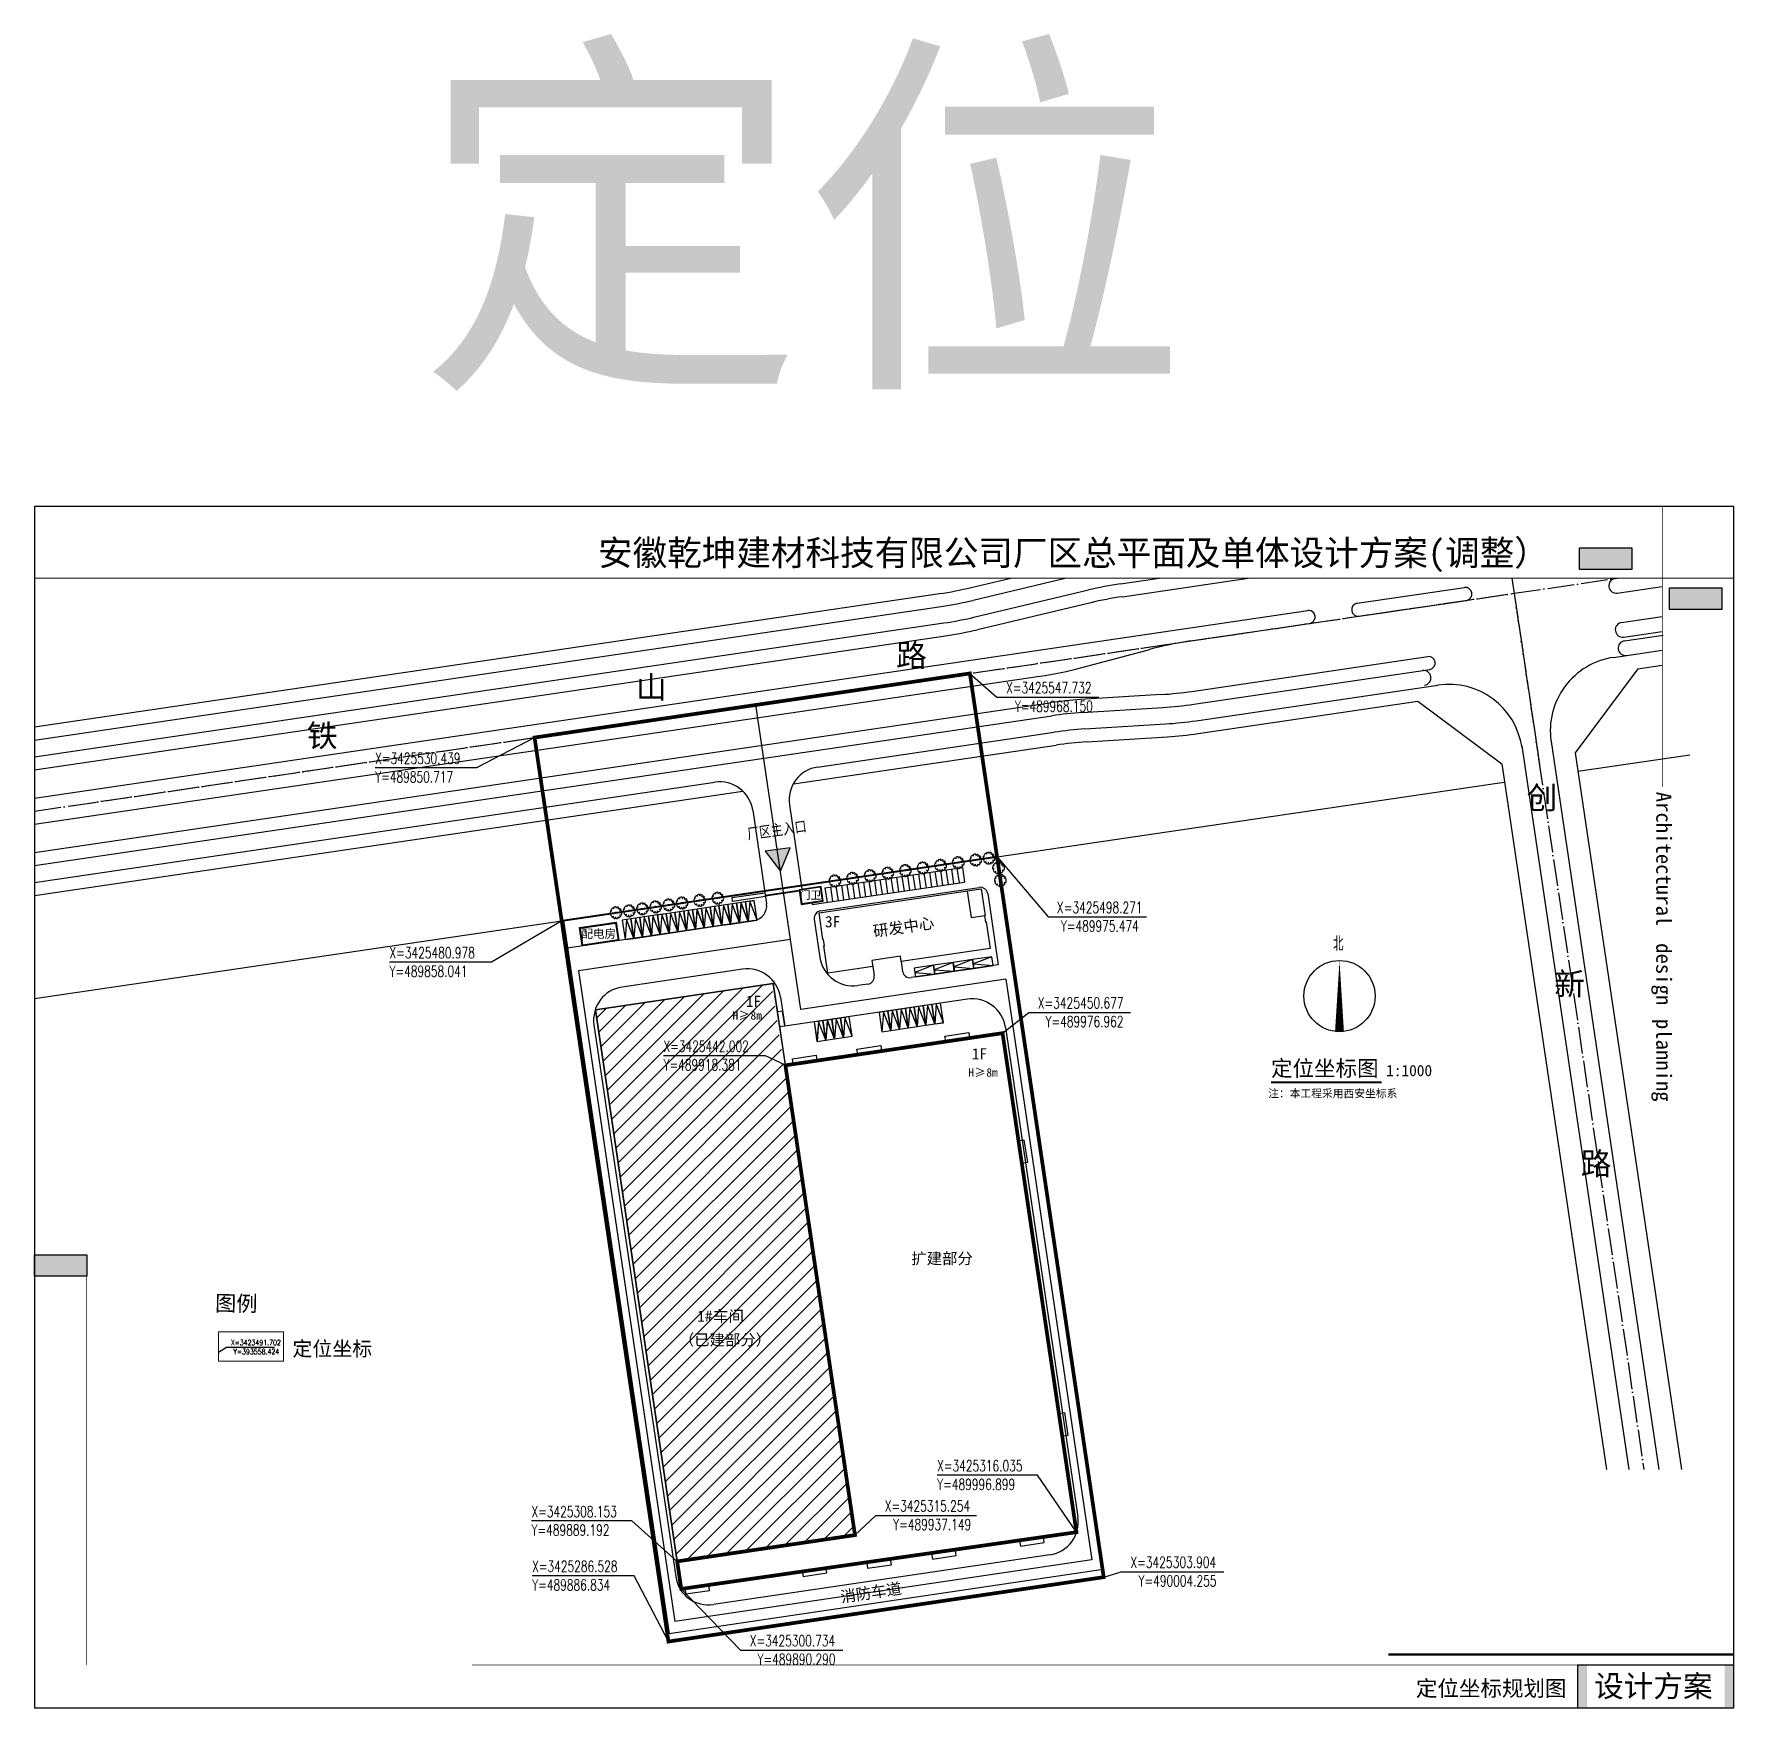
# Model space of a CAD drawing. Header units: millimetres. Extents: x 475841 to 500774, y 3420694 to 3426131.
# Drawn here: x 498940 to 499398.8, y 3425615.2 to 3426066.8 of the extents above; entities that cross this region are included whole.
import ezdxf

# ---------------------------------------------------------------- set-up
doc = ezdxf.new("R2010")
doc.units = ezdxf.units.MM
doc.header["$LTSCALE"] = 10
for name, pattern in [('ACAD_ISO04W100', [30.5, 24, -3, 0.5, -3]), ('ACAD_ISO05W100', [33, 24, -3, 0, -3, 0, -3]), ('DASH', [0.35, 0.25, -0.1]), ('LINETYPE1', [500.1, 500, -0.1])]:
    doc.linetypes.add(name, pattern=pattern)
doc.layers.get('0').update_dxf_attribs({"linetype": 'CONTINUOUS'})
doc.layers.get('Defpoints').update_dxf_attribs({"linetype": 'CONTINUOUS'})
for name, color, linetype in [('99999', 7, 'CONTINUOUS'), ('DIM_COOR', 3, 'CONTINUOUS'), ('DIM_SYMB', 3, 'CONTINUOUS'), ('E02', 7, 'CONTINUOUS'), ('PUB_TEXT', 7, 'CONTINUOUS'), ('PUB_TITLE', 4, 'CONTINUOUS'), ('Road', 7, 'CONTINUOUS'), ('ROAD-1', 75, 'CONTINUOUS'), ('TREE', 66, 'CONTINUOUS'), ('XROAD', 7, 'CONTINUOUS'), ('停车位', 152, 'CONTINUOUS'), ('原道路', 7, 'CONTINUOUS'), ('建筑', 2, 'CONTINUOUS'), ('建筑外', 2, 'CONTINUOUS'), ('用地红线', 1, 'CONTINUOUS'), ('线', 144, 'CONTINUOUS'), ('道路', 150, 'CONTINUOUS')]:
    doc.layers.add(name, color=color, linetype=linetype)
doc.layers.add('gfgf', color=3, linetype='CONTINUOUS', lineweight=5)
doc.styles.add('_TCH_DIM', font='SIMPLEX', dxfattribs={"bigfont": 'GBCBIG'})
doc.styles.add('DIMST', font='SimSun.ttf', dxfattribs={"width": 0.8})
doc.styles.add('宋体', font='NSimSun.ttf')
doc.styles.add('黑体', font='simhei.ttf', dxfattribs={"width": 0.8, "height": 25})

msp = doc.modelspace()

# ---------------------------------------------------------------- texts
at = {"layer": '99999', "style": '黑体'}
msp.add_text('注：本工程采用西安坐标系', height=2.1289, rotation=359.9952, dxfattribs=at).set_placement((499272.89, 3425779.911, 1.333))
at = {"layer": 'DIM_COOR', "color": 7, "style": '_TCH_DIM', "width": 0.705882}
for s, p in [('X=3425547.732', (499202.173, 3425888.952)), ('Y=489968.150', (499204.573, 3425883.944)), ('X=3425530.439', (499031.974, 3425869.889)), ('Y=489850.717', (499031.974, 3425864.88)), ('X=3425498.271', (499215.921, 3425829.663)), ('Y=489975.474', (499216.921, 3425824.654)), ('X=3425480.978', (499035.837, 3425817.451)), ('Y=489858.041', (499035.837, 3425812.442)), ('X=3425450.677', (499210.788, 3425803.902)), ('Y=489976.962', (499212.788, 3425798.894)), ('X=3425442.002', (499109.766, 3425792.216)), ('Y=489918.381', (499109.766, 3425787.208)), ('X=3425316.035', (499183.575, 3425679.03)), ('Y=489996.899', (499183.575, 3425674.021)), ('X=3425308.153', (499074.152, 3425666.672)), ('X=3425315.254', (499169.487, 3425668.181)), ('Y=489937.149', (499171.687, 3425663.172)), ('Y=489889.192', (499074.152, 3425661.664)), ('X=3425303.904', (499235.784, 3425652.985)), ('X=3425286.528', (499074.364, 3425651.889)), ('Y=489886.834', (499074.364, 3425646.88)), ('Y=490004.255', (499237.884, 3425647.976)), ('X=3425300.734', (499133.021, 3425631.831)), ('Y=489890.290', (499135.121, 3425626.822))]:
    msp.add_text(s, height=2.975, dxfattribs=at).set_placement(p)
at = {"layer": 'DIM_COOR', "linetype": 'LINETYPE1', "style": '_TCH_DIM', "width": 0.705882}
for s, p in [('X=3423491.702', (498993.044, 3425713.037)), ('Y=393558.424', (498993.764, 3425710.601))]:
    msp.add_text(s, height=1.428, dxfattribs=at).set_placement(p)
at = {"layer": 'PUB_TEXT', "style": '宋体'}
for s, height, p in [('定位', 75.9494, (499043.846, 3425979.08, 442.93)), ('路', 6.076, (499172.523, 3425896.139, 115.945)), ('山', 6.076, (499102.327, 3425887.548, 89.919)), ('铁', 6.076, (499013.587, 3425874.48, 89.919)), ('创', 6.076, (499342.59, 3425857.722, 89.919)), ('门卫', 2.1266, (499146.551, 3425833.434, 1.333)), ('门卫', 2.1266, (499146.551, 3425833.434, 1.333)), ('3F', 3.038, (499153.33, 3425825.812, 1.333)), ('新', 6.076, (499350.028, 3425807.488, 89.919)), ('1F', 3.038, (499131.988, 3425804.327, 1.333)), ('1F', 3.038, (499131.988, 3425804.327, 1.333)), ('H', 2.278, (499128.379, 3425800.888, 1.333)), ('H', 2.278, (499128.379, 3425800.888, 1.333)), ('≥', 2.278, (499130, 3425800.888, 1.333)), ('≥', 2.278, (499130, 3425800.888, 1.333)), ('8m', 2.2785, (499133.24, 3425800.888, 1.333)), ('8m', 2.2785, (499133.24, 3425800.888, 1.333)), ('1F', 3.038, (499192.941, 3425790.154, 1.333)), ('1F', 3.038, (499192.941, 3425790.154, 1.333)), ('定位坐标图', 4.2532, (499273.664, 3425785.634, 1.333)), ('H', 2.278, (499191.991, 3425785.501, 1.333)), ('H', 2.278, (499191.991, 3425785.501, 1.333)), ('≥', 2.278, (499193.611, 3425785.501, 1.333)), ('≥', 2.278, (499193.611, 3425785.501, 1.333)), ('8m', 2.2785, (499196.852, 3425785.501, 1.333)), ('8m', 2.2785, (499196.852, 3425785.501, 1.333)), ('1:1000', 3.038, (499304.715, 3425785.634, 1.333)), ('路', 6.076, (499357.206, 3425759.011, 89.919)), ('扩建部分', 3.038, (499176.638, 3425734.941, 89.919)), ('扩建部分', 3.038, (499176.638, 3425734.941, 89.919)), ('1#', 3.038, (499118.848, 3425719.359, 89.919)), ('1#', 3.038, (499118.848, 3425719.359, 89.919)), ('车间', 3.038, (499123.169, 3425719.359, 89.919)), ('车间', 3.038, (499123.169, 3425719.359, 89.919)), ('（已建部分）', 3.038, (499113.92, 3425712.989, 89.919)), ('（已建部分）', 3.038, (499113.92, 3425712.989, 89.919)), ('定位坐标规划图', 4.2532, (499312.746, 3425618.347, 1.333))]:
    msp.add_text(s, height=height, dxfattribs=at).set_placement(p)
at = {"layer": 'PUB_TEXT', "style": 'DIMST', "width": 0.8}
msp.add_text('厂区主入口', height=2.9456, rotation=7.65368, dxfattribs=at).set_placement((499132.59, 3425849.537, 1.333))
at = {"layer": 'PUB_TEXT', "style": '宋体'}
for s, height, rotation, p in [('研发中心', 3.038, 8.42283, (499166.559, 3425823.196, 1.333)), ('定位坐标', 3.9392, 360, (499009.69, 3425710.145)), ('消防车道', 3.038, 8.42283, (499157.784, 3425643.604, 1.333)), ('消防车道', 3.038, 8.42283, (499157.784, 3425643.604, 1.333))]:
    msp.add_text(s, height=height, rotation=rotation, dxfattribs=at).set_placement(p)
at = {"layer": 'PUB_TEXT', "linetype": 'Continuous', "style": '_TCH_DIM'}
msp.add_text('北', height=3.858, dxfattribs=at).set_placement((499290.422, 3425819.455, 1.333))
at = {"layer": 'PUB_TEXT', "linetype": 'Continuous', "style": '宋体'}
msp.add_text('图例', height=4.194, rotation=359, dxfattribs=at).set_placement((498988.786, 3425722.334))
at = {"layer": '建筑', "color": 8, "style": '宋体'}
msp.add_text('配电房', height=2.2785, dxfattribs=at).set_placement((499087.65, 3425822.916, 1.333))

# ---------------------------------------------------------------- blocks, each defined once
blk = doc.blocks.new('dfghfg')
at = {"layer": 'TREE', "color": 68, "linetype": 'ByBlock'}
for p, q in [((509406.27, 3423593.02), (509406.62, 3423593.06)), ((509406.62, 3423593.06), (509406.36, 3423593.2)), ((509406.36, 3423593.2), (509406.36, 3423593.2))]:
    blk.add_line(p, q, dxfattribs=at)
blk.add_circle((509407.71, 3423592.55), 0.115, dxfattribs=at)
for centre, radius, start, end in [((509407.79, 3423592.49), 1.61, 160.8426, 187.275), ((509405.98, 3423589.66), 2.64, 77.3728, 85.4649), ((509407.8, 3423590.98), 1.76, 134.7782, 147.3315), ((509407.79, 3423592.49), 1.57, 200.8103, 231.4392), ((509407.79, 3423592.49), 1.58, 126.0751, 153.6245), ((509407.06, 3423591.29), 0.262, 97.741, 188.8108), ((509406.75, 3423593.1), 0.673, 48.5203, 80.5151), ((509403.76, 3423590.92), 3.32, 2.9465, 10.9238), ((509407.79, 3423592.49), 1.57, 243.1498, 261.8356), ((509407.79, 3423592.49), 1.6, 89.3321, 114.3856), ((509406.84, 3423593.68), 0.39, 343.6555, 39.76), ((509408.19, 3423591.15), 0.661, 160.6008, 199.3992), ((509408.11, 3423591.41), 0.534, 186.1911, 248.4952), ((509407.29, 3423593.83), 0.579, 352.0775, 26.6129), ((509407.56, 3423594.25), 0.606, 304.1868, 338.5411), ((509407.79, 3423592.49), 1.58, 274.7236, 290.3277), ((509407.79, 3423592.49), 1.59, 62.8767, 77.7021), ((509408.7, 3423591.35), 0.49, 170.6314, 220.6278), ((509408.79, 3423592.13), 0.9, 230.4582, 263.1093), ((509408.05, 3423593.91), 0.461, 315.8454, 359.7651), ((509407.08, 3423598.27), 4.9, 285.4397, 290.7099), ((509409.05, 3423592.61), 0.701, 83.5323, 121.6544), ((509410.69, 3423598.75), 5.9, 250.0865, 256.3451), ((509407.79, 3423592.49), 1.54, 305.394, 326.2464), ((509408.89, 3423593.88), 1.97, 266.7455, 282.0146), ((509407.81, 3423590.59), 1.64, 39.6536, 53.993), ((509407.79, 3423592.49), 1.57, 31.4098, 49.4753), ((509407.79, 3423592.49), 1.6, 340.3307, 19.43)]:
    blk.add_arc(centre, radius, start, end, dxfattribs=at)
blk = doc.blocks.new('fgh')
at = {"layer": '线'}
for points in [[(490802.03, 3425524.69), (490815.46, 3425524.69), (490815.46, 3425530.2), (490802.03, 3425530.2)], [(490825.18, 3425514.42), (490838.61, 3425514.42), (490838.61, 3425519.93), (490825.18, 3425519.93)], [(490405.09, 3425343.06), (490418.52, 3425343.06), (490418.52, 3425348.57), (490405.09, 3425348.57)]]:
    blk.add_hatch(color=253, dxfattribs=at).paths.add_polyline_path(points)
h = blk.add_hatch(color=253, dxfattribs=at)
h.paths.add_polyline_path([(490841.68, 3425232.11), (490841.68, 3425243.14), (490801.51, 3425243.14), (490801.51, 3425232.11)])
h.paths.add_polyline_path([(490803.95, 3425232.35), (490839.35, 3425232.35), (490839.35, 3425243.28), (490803.95, 3425243.28)])
at = {"color": 253}
for points, const_width in [([(490823.31, 3425540.81), (490823.31, 3425468.77)], 0.22), ([(490841.68, 3425522.44), (490405.09, 3425522.44)], 0.22), ([(490418.52, 3425348.57), (490418.52, 3425243.14)], 0.22), ([(490841.68, 3425245.82), (490752.91, 3425245.82)], 0.588)]:
    blk.add_lwpolyline(points, dxfattribs=dict(at, const_width=const_width))
at = {"layer": 'PUB_TITLE', "color": 6}
blk.add_lwpolyline([(490405.09, 3425232.11), (490841.68, 3425232.11), (490841.68, 3425540.81), (490405.09, 3425540.81)], close=True, dxfattribs=at)
at = {"layer": '线', "color": 253}
for points in [[(490802.03, 3425530.2), (490815.46, 3425530.2), (490815.46, 3425524.69), (490802.03, 3425524.69)], [(490825.18, 3425519.93), (490838.61, 3425519.93), (490838.61, 3425514.42), (490825.18, 3425514.42)], [(490405.09, 3425348.57), (490418.52, 3425348.57), (490418.52, 3425343.06), (490405.09, 3425343.06)], [(490841.68, 3425243.14), (490801.51, 3425243.14), (490801.51, 3425232.11), (490841.68, 3425232.11)]]:
    blk.add_lwpolyline(points, close=True, dxfattribs=at)
at = {"layer": '线', "color": 253, "const_width": 0.22}
blk.add_lwpolyline([(490841.68, 3425243.14), (490517.49, 3425243.14)], dxfattribs=at)
at = {"layer": 'PUB_TEXT', "style": '宋体'}
for s, height, p in [('安徽乾坤建材科技有限公司厂区总平面及单体设计方案(调整）', 6.5127, (490549.88, 3425525.7)), ('设计方案', 5.582, (490805.77, 3425234.95))]:
    blk.add_text(s, height=height, dxfattribs=at).set_placement(p)
for s, height, p in [('Architectural', 3.9076, (490821.75, 3425467.55)), ('design', 3.908, (490821.75, 3425428.64)), ('planning', 3.908, (490821.75, 3425409.19))]:
    blk.add_text(s, height=height, rotation=270, dxfattribs=at).set_placement(p)
blk = doc.blocks.new('sdfedf')
at = {"layer": '停车位', "linetype": 'Continuous', "flags": 128}
for points in [[(40390647.63, 3427557.29), (40390647.63, 3427562.59), (40390650.03, 3427562.59), (40390650.03, 3427557.29), (40390647.63, 3427557.29)], [(40390647.63, 3427557.29), (40390648.83, 3427562.59), (40390650.03, 3427557.29)]]:
    blk.add_lwpolyline(points, dxfattribs=at)
blk = doc.blocks.new('6')
at = {"layer": '建筑', "color": 8, "elevation": 1.33}
for points in [[(491009.53, 3426077.69), (491008.75, 3426082.93), (491006.38, 3426082.58), (491007.15, 3426077.34), (491009.53, 3426077.69)], [(491009.53, 3426077.69), (491007.57, 3426082.75), (491007.15, 3426077.34)]]:
    blk.add_lwpolyline(points, dxfattribs=at)

# ---------------------------------------------------------------- hatches: boundary and pattern name
msp.add_hatch(color=1).paths.add_polyline_path([(499137.208, 3425846.374), (499141.332, 3425840.981), (499143.94, 3425847.249)])
h = msp.add_hatch()
h.set_pattern_fill('ANSI31', color=256, scale=2, style=0)
h.set_pattern_definition([(45, (9224.2732, 346.565), (-2.2450640303, 2.2450640303), [])])
h.paths.add_polyline_path([(499091.423, 3425803.575), (499138.886, 3425810.603), (499161.422, 3425661.819), (499113.465, 3425654.718)])

# ---------------------------------------------------------------- linework, layer by layer
at = {"color": 1, "elevation": 1.333}
msp.add_lwpolyline([(499143.94, 3425847.249), (499137.208, 3425846.374), (499141.332, 3425840.981)], close=True, dxfattribs=at)
at = {"layer": 'Defpoints', "elevation": 1.333, "flags": 128}
for points in [[(499192.424, 3425894.297), (499228.528, 3425650.469)], [(499074.99, 3425877.004), (499111.107, 3425633.093)]]:
    msp.add_lwpolyline(points, dxfattribs=at)
at = {"layer": 'DIM_COOR', "color": 3}
for p, q in [((499192.424, 3425894.297), (499199.673, 3425887.902)), ((499199.673, 3425887.902), (499227.173, 3425887.902)), ((499075.03, 3425877.01), (499059.364, 3425868.839)), ((499059.364, 3425868.839), (499031.974, 3425868.839)), ((499199.748, 3425844.837), (499213.511, 3425828.613)), ((499082.353, 3425827.549), (499063.337, 3425816.401)), ((499213.511, 3425828.613), (499240.021, 3425828.613)), ((499063.337, 3425816.401), (499035.837, 3425816.401)), ((499201.235, 3425797.242), (499208.288, 3425802.852)), ((499208.288, 3425802.852), (499235.788, 3425802.852)), ((499137.266, 3425791.166), (499109.766, 3425791.166)), ((499142.654, 3425788.567), (499137.266, 3425791.166)), ((499210.635, 3425677.98), (499183.575, 3425677.98)), ((499221.172, 3425662.6), (499210.635, 3425677.98)), ((499101.212, 3425665.622), (499074.152, 3425665.622)), ((499113.465, 3425654.718), (499101.212, 3425665.622)), ((499161.422, 3425661.819), (499167.017, 3425667.131)), ((499167.017, 3425667.131), (499194.187, 3425667.131)), ((499228.528, 3425650.469), (499233.274, 3425651.935)), ((499233.274, 3425651.935), (499260.884, 3425651.935)), ((499101.864, 3425650.839), (499074.364, 3425650.839)), ((499111.107, 3425633.093), (499101.864, 3425650.839)), ((499114.564, 3425647.299), (499130.511, 3425630.781)), ((499130.511, 3425630.781), (499158.121, 3425630.781))]:
    msp.add_line(p, q, dxfattribs=at)
at = {"layer": 'DIM_COOR', "linetype": 'LINETYPE1'}
for p, q in [((498989.721, 3425711.183), (498991.863, 3425712.533)), ((498991.863, 3425712.533), (499004.852, 3425712.533))]:
    msp.add_line(p, q, dxfattribs=at)
at = {"layer": 'DIM_SYMB', "linetype": 'Continuous', "elevation": 1.333}
msp.add_lwpolyline([(499292.128, 3425797.643, 2.4, 0, 0), (499292.128, 3425816.843, 0, 0, 0)], format="xyseb", dxfattribs=at)
at = {"layer": 'DIM_SYMB', "const_width": 0.56, "elevation": 1.333}
msp.add_lwpolyline([(499273.664, 3425783.947), (499303.471, 3425783.947)], dxfattribs=at)
at = {"layer": 'DIM_SYMB', "linetype": 'Continuous'}
msp.add_circle((499292.128, 3425807.243, 1.333), 9.6, dxfattribs=at)
at = {"layer": 'E02', "color": 1, "linetype": 'ACAD_ISO04W100', "ltscale": 0.03}
for p, q in [((499338.634, 3425920.01, 1.333), (499346.598, 3425866.229, 1.333)), ((499339.24, 3425915.918, 1.333), (499367.03, 3425920.01, 1.333)), ((499339.24, 3425915.918, 1.333), (499367.03, 3425920.01, 1.333)), ((499339.24, 3425915.918, 1.333), (499367.03, 3425920.01, 1.333)), ((499339.24, 3425915.918, 1.333), (499367.03, 3425920.01, 1.333)), ((498940.084, 3425857.137, 1.333), (499339.24, 3425915.918, 1.333)), ((498950.122, 3425858.616, 1.333), (499339.24, 3425915.918, 1.333)), ((498950.122, 3425858.616, 1.333), (499339.24, 3425915.918, 1.333))]:
    msp.add_line(p, q, dxfattribs=at)
at = {"layer": 'E02', "color": 1, "linetype": 'ACAD_ISO04W100', "ltscale": 0.03, "elevation": 1.333, "flags": 128}
msp.add_lwpolyline([(499339.149, 3425916.532), (499374.242, 3425679.541)], dxfattribs=at)
at = {"layer": 'gfgf'}
msp.add_lwpolyline([(498989.721, 3425716.633), (499007.264, 3425716.633), (499007.264, 3425708.784), (498989.721, 3425708.784)], close=True, dxfattribs=at)
at = {"layer": 'Road', "ltscale": 0.5}
for p, q in [((499218.495, 3425920.01, 1.333), (499193.277, 3425914.013, 1.333)), ((499253.457, 3425881.553, 1.333), (499318.661, 3425891.155, 1.333)), ((499253.457, 3425881.553, 1.333), (499318.661, 3425891.155, 1.333))]:
    msp.add_line(p, q, dxfattribs=at)
at = {"layer": 'Road'}
msp.add_line((499366.076, 3425898.643, 1.333), (499379.209, 3425900.577, 1.333), dxfattribs=at)
msp.add_line((499366.076, 3425898.643, 1.333), (499379.209, 3425900.577, 1.333), dxfattribs=at)
msp.add_line((499366.076, 3425898.643, 1.333), (499379.209, 3425900.577, 1.333), dxfattribs=at)
msp.add_line((499366.076, 3425898.643, 1.333), (499379.209, 3425900.577, 1.333), dxfattribs=at)
msp.add_line((499366.076, 3425898.643, 1.333), (499379.209, 3425900.577, 1.333), dxfattribs=at)
at = {"layer": 'ROAD-1', "ltscale": 0.5}
for p, q in [((499233.067, 3425918.477, 1.333), (499243.48, 3425920.01, 1.333)), ((499233.067, 3425918.477, 1.333), (499243.48, 3425920.01, 1.333)), ((499233.577, 3425915.014, 1.333), (499267.503, 3425920.01, 1.333)), ((499233.577, 3425915.014, 1.333), (499267.503, 3425920.01, 1.333)), ((499296.898, 3425913.22, 1.333), (499325.836, 3425917.481, 1.333)), ((499296.898, 3425913.22, 1.333), (499325.836, 3425917.481, 1.333)), ((499193.889, 3425909.552, 1.333), (499224.456, 3425916.822, 1.333)), ((499193.889, 3425909.552, 1.333), (499224.456, 3425916.822, 1.333)), ((499225.009, 3425913.368, 1.333), (499194.442, 3425906.098, 1.333)), ((499225.009, 3425913.368, 1.333), (499194.442, 3425906.098, 1.333)), ((499297.408, 3425909.757, 1.333), (499326.346, 3425914.019, 1.333)), ((499297.408, 3425909.757, 1.333), (499326.346, 3425914.019, 1.333)), ((498940.084, 3425860.675, 1.333), (499283.542, 3425911.253, 1.333)), ((498940.084, 3425871.794, 1.333), (499185.364, 3425907.914, 1.333)), ((498940.084, 3425868.256, 1.333), (499185.874, 3425904.451, 1.333)), ((499251.961, 3425903.065, 1.333), (499284.052, 3425907.791, 1.333)), ((499222.654, 3425895.892, 1.333), (499240.595, 3425900.71, 1.333)), ((499252.292, 3425889.468, 1.333), (499315.946, 3425898.842, 1.333)), ((499252.292, 3425889.468, 1.333), (499315.946, 3425898.842, 1.333)), ((499252.802, 3425886.005, 1.333), (499316.456, 3425895.379, 1.333)), ((499252.802, 3425886.005, 1.333), (499316.456, 3425895.379, 1.333)), ((498940.084, 3425853.6, 1.333), (499211.288, 3425893.538, 1.333)), ((498940.084, 3425846.019, 1.333), (499214.017, 3425886.359, 1.333)), ((499244.025, 3425888.6, 1.333), (499222.284, 3425887.227, 1.333)), ((499222.752, 3425883.76, 1.333), (499244.494, 3425885.133, 1.333)), ((498940.084, 3425842.481, 1.333), (499214.527, 3425882.896, 1.333))]:
    msp.add_line(p, q, dxfattribs=at)
at = {"layer": 'ROAD-1'}
for p, q in [((499366.482, 3425919.929, 1.333), (499367.03, 3425920.01, 1.333)), ((499366.482, 3425919.929, 1.333), (499367.03, 3425920.01, 1.333)), ((499367.064, 3425915.972, 1.333), (499379.209, 3425917.76, 1.333)), ((499367.064, 3425915.972, 1.333), (499379.209, 3425917.76, 1.333)), ((499367.064, 3425915.972, 1.333), (499379.209, 3425917.76, 1.333)), ((499367.064, 3425915.972, 1.333), (499379.209, 3425917.76, 1.333)), ((499368.226, 3425908.057, 1.333), (499379.209, 3425909.674, 1.333)), ((499368.226, 3425908.057, 1.333), (499379.209, 3425909.674, 1.333)), ((499368.226, 3425908.057, 1.333), (499379.209, 3425909.674, 1.333)), ((499368.226, 3425908.057, 1.333), (499379.209, 3425909.674, 1.333)), ((499368.809, 3425904.099, 1.333), (499379.209, 3425905.631, 1.333)), ((499368.809, 3425904.099, 1.333), (499379.209, 3425905.631, 1.333)), ((499368.809, 3425904.099, 1.333), (499379.209, 3425905.631, 1.333)), ((499368.809, 3425904.099, 1.333), (499379.209, 3425905.631, 1.333)), ((499369.008, 3425903.118, 1.333), (499379.409, 3425904.65, 1.333))]:
    msp.add_line(p, q, dxfattribs=at)
at = {"layer": 'ROAD-1', "ltscale": 0.5}
for centre, radius, start, end in [((499247.709, 3425819.049, 1.333), 100.5, 98.37724, 103.37788), ((499326.091, 3425915.75, 1.333), 1.75, 278.37724, 98.37724), ((499248.146, 3425816.081, 1.333), 100, 98.37724, 103.37788), ((499297.153, 3425911.489, 1.333), 1.75, 98.37909, 278.37909), ((499170.868, 3426006.352, 1.333), 99.5, 278.37724, 283.37788), ((499283.797, 3425909.522, 1.333), 1.75, 278.37887, 98.37887), ((499171.305, 3426003.384, 1.333), 100, 278.37724, 283.37788), ((499266.53, 3425804.132, 1.333), 100, 98.37724, 105.03166), ((499316.201, 3425897.11, 1.333), 1.75, 278.37724, 98.37724), ((499196.719, 3425992.471, 1.333), 100, 278.37724, 285.03166), ((499228.586, 3425787.426, 1.333), 100, 93.61359, 98.37724), ((499237.723, 3425988.401, 1.333), 100, 273.61359, 278.37724), ((499238.16, 3425985.433, 1.333), 100.5, 273.61359, 278.37724), ((499229.023, 3425784.458, 1.333), 99.5, 93.61359, 98.37724)]:
    msp.add_arc(centre, radius, start, end, dxfattribs=at)
at = {"layer": 'ROAD-1'}
for centre, start, end in [((499366.773, 3425917.951, 1.333), 98.37724, 188.37724), ((499366.773, 3425917.951, 1.333), 188.37724, 278.37724), ((499368.517, 3425906.078, 1.333), 98.37724, 188.37724), ((499368.517, 3425906.078, 1.333), 98.37724, 188.37724), ((499368.517, 3425906.078, 1.333), 188.37724, 278.37724), ((499368.517, 3425906.078, 1.333), 188.37724, 278.37724), ((499369.299, 3425901.139, 1.333), 98.37724, 278.37724), ((499369.299, 3425901.139, 1.333), 98.37724, 278.37724), ((499314.787, 3425893.112, 1.333), 278.37724, 98.37724)]:
    msp.add_arc(centre, 2, start, end, dxfattribs=at)
at = {"layer": 'XROAD', "color": 4, "ltscale": 0.5}
for p, q in [((499192.767, 3425917.475, 1.333), (499203.425, 3425920.01, 1.333)), ((499253.967, 3425878.091, 1.333), (499313.222, 3425886.817, 1.333))]:
    msp.add_line(p, q, dxfattribs=at)
at = {"layer": 'XROAD', "color": 4}
msp.add_line((499372.582, 3425895.558, 1.333), (499379.209, 3425896.534, 1.333), dxfattribs=at)
msp.add_line((499372.582, 3425895.558, 1.333), (499379.209, 3425896.534, 1.333), dxfattribs=at)
msp.add_line((499372.582, 3425895.558, 1.333), (499379.209, 3425896.534, 1.333), dxfattribs=at)
at = {"layer": 'XROAD'}
for p, q in [((499356.458, 3425867.914, 1.333), (499386.622, 3425872.356, 1.333)), ((499199.748, 3425844.837, 1.333), (499334.692, 3425864.709, 1.333)), ((499334.692, 3425864.709, 1.333), (499336.671, 3425865, 1.333)), ((498940.084, 3425806.598, 1.333), (499082.314, 3425827.543, 1.333))]:
    msp.add_line(p, q, dxfattribs=at)
at = {"layer": '建筑', "color": 8}
for p, q in [((499253.457, 3425881.553, 1.333), (499318.661, 3425891.155, 1.333)), ((499146.862, 3425803.64, 1.333), (499134.696, 3425885.797, 1.333)), ((499253.967, 3425878.091, 1.333), (499313.222, 3425886.817, 1.333)), ((499313.222, 3425886.817, 1.333), (499335.939, 3425869.946, 1.333)), ((499223.449, 3425879.312, 1.333), (499245.191, 3425880.685, 1.333)), ((499151.337, 3425869.042, 1.333), (499215.183, 3425878.444, 1.333)), ((499223.959, 3425875.849, 1.333), (499245.701, 3425877.223, 1.333)), ((499144.799, 3425864.541, 1.333), (499215.693, 3425874.981, 1.333)), ((499341.294, 3425874.739, 1.333), (499370.198, 3425679.541, 1.333)), ((499335.939, 3425869.946, 1.333), (499364.133, 3425679.541, 1.333)), ((498940.084, 3425837.933, 1.333), (499123.636, 3425864.963, 1.333)), ((498940.084, 3425834.395, 1.333), (499131.194, 3425862.538, 1.333)), ((499143.745, 3425858.82, 1.333), (499147.114, 3425836.071, 1.333)), ((499133.85, 3425857.377, 1.333), (499137.581, 3425832.181, 1.333)), ((499153.31, 3425836.483, 1.333), (499190.406, 3425841.972, 1.333)), ((499171.116, 3425839.118, 1.333), (499171.701, 3425835.161, 1.333)), ((499172.599, 3425839.337, 1.333), (499173.185, 3425835.38, 1.333)), ((499174.083, 3425839.557, 1.333), (499174.669, 3425835.6, 1.333)), ((499175.567, 3425839.776, 1.333), (499176.153, 3425835.82, 1.333)), ((499177.051, 3425839.996, 1.333), (499177.637, 3425836.039, 1.333)), ((499178.535, 3425840.216, 1.333), (499179.12, 3425836.259, 1.333)), ((499180.019, 3425840.435, 1.333), (499180.604, 3425836.478, 1.333)), ((499181.503, 3425840.655, 1.333), (499182.088, 3425836.698, 1.333)), ((499182.986, 3425840.874, 1.333), (499183.572, 3425836.918, 1.333)), ((499184.47, 3425841.094, 1.333), (499185.056, 3425837.137, 1.333)), ((499185.954, 3425841.314, 1.333), (499186.54, 3425837.357, 1.333)), ((499187.438, 3425841.533, 1.333), (499188.023, 3425837.576, 1.333)), ((499188.922, 3425841.753, 1.333), (499189.507, 3425837.796, 1.333)), ((499190.406, 3425841.972, 1.333), (499190.991, 3425838.015, 1.333)), ((499137.235, 3425834.514, 1.333), (499146.374, 3425835.866, 1.333)), ((499137.265, 3425834.316, 1.333), (499146.403, 3425835.668, 1.333)), ((499152.277, 3425836.835, 1.333), (499146.341, 3425835.957, 1.333)), ((499146.341, 3425835.957, 1.333), (499146.927, 3425832, 1.333)), ((499149.872, 3425831.93, 1.333), (499190.991, 3425838.015, 1.333)), ((499151.731, 3425829.673, 1.333), (499195.494, 3425836.153, 1.333)), ((499152.145, 3425830.24, 1.333), (499194.956, 3425836.579, 1.333)), ((499152.862, 3425832.878, 1.333), (499152.277, 3425836.835, 1.333)), ((499153.31, 3425836.483, 1.333), (499153.895, 3425832.526, 1.333)), ((499154.793, 3425836.702, 1.333), (499155.379, 3425832.745, 1.333)), ((499156.277, 3425836.922, 1.333), (499156.863, 3425832.965, 1.333)), ((499157.761, 3425837.141, 1.333), (499158.347, 3425833.184, 1.333)), ((499159.245, 3425837.361, 1.333), (499159.831, 3425833.404, 1.333)), ((499160.729, 3425837.581, 1.333), (499161.314, 3425833.624, 1.333)), ((499162.213, 3425837.8, 1.333), (499162.798, 3425833.843, 1.333)), ((499163.696, 3425838.02, 1.333), (499164.282, 3425834.063, 1.333)), ((499165.18, 3425838.239, 1.333), (499165.766, 3425834.282, 1.333)), ((499166.664, 3425838.459, 1.333), (499167.25, 3425834.502, 1.333)), ((499168.148, 3425838.679, 1.333), (499168.734, 3425834.722, 1.333)), ((499169.632, 3425838.898, 1.333), (499170.217, 3425834.941, 1.333)), ((499195.494, 3425836.153, 1.333), (499196.554, 3425828.991, 1.333)), ((499197.228, 3425834.894, 1.333), (499200.069, 3425815.703, 1.333)), ((499146.92, 3425832.046, 1.333), (499152.855, 3425832.925, 1.333)), ((499146.927, 3425832, 1.333), (499152.862, 3425832.878, 1.333)), ((499149.799, 3425832.425, 1.333), (499149.872, 3425831.93, 1.333)), ((499134.21, 3425827.638, 1.333), (499083.908, 3425820.19, 1.333)), ((499150.459, 3425827.968, 1.333), (499151.982, 3425817.681, 1.333)), ((499152.791, 3425822.511, 1.333), (499151.731, 3425829.673, 1.333)), ((499196.396, 3425828.968, 1.333), (499196.654, 3425827.227, 1.333)), ((499196.654, 3425827.227, 1.333), (499196.812, 3425827.25, 1.333)), ((499196.812, 3425827.25, 1.333), (499197.872, 3425820.088, 1.333)), ((499144.07, 3425822.49, 1.333), (499086.844, 3425814.017, 1.333)), ((499152.95, 3425822.535, 1.333), (499152.791, 3425822.511, 1.333)), ((499153.207, 3425820.794, 1.333), (499152.95, 3425822.535, 1.333)), ((499153.049, 3425820.77, 1.333), (499153.207, 3425820.794, 1.333)), ((499154.133, 3425813.45, 1.333), (499153.049, 3425820.77, 1.333)), ((499173.674, 3425818.022, 1.333), (499165.998, 3425816.885, 1.333)), ((499165.998, 3425816.885, 1.333), (499166.241, 3425815.243, 1.333)), ((499173.894, 3425816.538, 1.333), (499173.674, 3425818.022, 1.333)), ((499197.872, 3425820.088, 1.333), (499173.894, 3425816.538, 1.333)), ((499173.894, 3425816.538, 1.333), (499174.284, 3425813.907, 1.333)), ((499086.844, 3425814.017, 1.333), (499112.838, 3425638.471, 1.333)), ((499131.1, 3425814.505, 1.333), (499098.604, 3425809.693, 1.333)), ((499202.109, 3425811.821, 1.333), (499146.862, 3425803.64, 1.333)), ((499166.241, 3425815.243, 1.333), (499154.133, 3425813.45, 1.333)), ((499166.241, 3425815.243, 1.333), (499166.607, 3425812.77, 1.333)), ((499200.069, 3425815.703, 1.333), (499176.555, 3425812.221, 1.333)), ((499202.109, 3425811.821, 1.333), (499225.312, 3425655.125, 1.333)), ((499164.922, 3425810.499, 1.333), (499162.204, 3425810.096, 1.333)), ((499141.321, 3425806.92, 1.333), (499142.481, 3425799.088, 1.333)), ((499191.793, 3425806.39, 1.333), (499142.481, 3425799.088, 1.333)), ((499091.02, 3425799.472, 1.333), (499113.059, 3425650.634, 1.333)), ((499202.015, 3425798.806, 1.333), (499221.576, 3425666.703, 1.333)), ((499213.991, 3425656.482, 1.333), (499123.28, 3425643.05, 1.333)), ((499227.73, 3425652.451, 1.333), (499111.299, 3425635.21, 1.333)), ((499225.312, 3425655.125, 1.333), (499112.838, 3425638.471, 1.333))]:
    msp.add_line(p, q, dxfattribs=at)
at = {"layer": '建筑'}
msp.add_line((499202.792, 3425786.726, 1.333), (499220.074, 3425670.019, 1.333), dxfattribs=at)
at = {"layer": '建筑', "color": 8, "elevation": 1.333}
msp.add_lwpolyline([(499128.271, 3425833.829), (499137.142, 3425835.142), (499137.294, 3425834.119), (499128.423, 3425832.805)], close=True, dxfattribs=at)
at = {"layer": '建筑', "elevation": 1.333, "flags": 128}
for points in [[(499146.927, 3425832), (499152.862, 3425832.878), (499152.277, 3425836.835), (499146.341, 3425835.957)], [(499147.095, 3425832.227), (499152.635, 3425833.047), (499152.108, 3425836.608), (499146.568, 3425835.788)]]:
    msp.add_lwpolyline(points, close=True, dxfattribs=at)
at = {"layer": '建筑', "color": 8, "elevation": 1.333, "flags": 128}
for points in [[(499147.095, 3425832.227), (499152.635, 3425833.047), (499152.108, 3425836.608), (499146.568, 3425835.788)], [(499087.36, 3425825.554), (499096.856, 3425826.959), (499097.53, 3425822.409), (499088.033, 3425821.004)]]:
    msp.add_lwpolyline(points, close=True, dxfattribs=at)
at = {"layer": '建筑', "color": 8, "elevation": 1.333}
msp.add_lwpolyline([(499191.683, 3425835.589), (499192.743, 3425828.427), (499196.542, 3425828.99)], dxfattribs=at)
at = {"layer": '建筑', "color": 8, "elevation": 1.333, "flags": 128}
for points in [[(499087.133, 3425825.723), (499097.025, 3425827.186), (499097.757, 3425822.24), (499087.865, 3425820.776), (499087.133, 3425825.723)], [(499113.465, 3425654.718), (499161.422, 3425661.819), (499161.422, 3425661.819), (499161.422, 3425661.819), (499142.654, 3425788.567), (499142.654, 3425788.567), (499139.38, 3425810.676), (499091.423, 3425803.575), (499113.465, 3425654.718)], [(499141.105, 3425799.029), (499142.46, 3425799.229), (499141.874, 3425803.186), (499140.519, 3425802.986)]]:
    msp.add_lwpolyline(points, dxfattribs=at)
at = {"layer": '建筑', "elevation": 1.333}
msp.add_lwpolyline([(499139.38, 3425810.676), (499161.422, 3425661.819), (499113.465, 3425654.718), (499091.423, 3425803.575)], close=True, dxfattribs=at)
at = {"layer": '建筑', "color": 8, "const_width": 1, "elevation": 1.333, "flags": 128}
msp.add_lwpolyline([(499113.465, 3425654.718), (499161.422, 3425661.819), (499142.654, 3425788.567), (499201.235, 3425797.242), (499221.172, 3425662.6), (499114.564, 3425647.299), (499113.465, 3425654.718)], dxfattribs=at)
at = {"layer": '建筑', "color": 8, "flags": 128}
for points in [[(499162.171, 3425791.457), (499161.952, 3425792.941), (499168.381, 3425793.893), (499168.601, 3425792.409)], [(499185.912, 3425794.973), (499185.693, 3425796.456), (499192.123, 3425797.408), (499192.342, 3425795.925)], [(499144.751, 3425788.878), (499144.531, 3425790.361), (499150.961, 3425791.314), (499151.181, 3425789.83)], [(499205.53, 3425768.238), (499207.014, 3425768.457), (499207.922, 3425762.324), (499206.438, 3425762.105)], [(499216.428, 3425694.64), (499217.912, 3425694.86), (499218.82, 3425688.727), (499217.336, 3425688.507)], [(499205.849, 3425660.331), (499206.069, 3425658.847), (499212.499, 3425659.799), (499212.279, 3425661.283)], [(499182.108, 3425656.815), (499182.328, 3425655.331), (499188.758, 3425656.283), (499188.538, 3425657.767)], [(499147.198, 3425652.131), (499147.417, 3425650.647), (499153.847, 3425651.599), (499153.628, 3425653.083)], [(499164.604, 3425654.337), (499164.823, 3425652.853), (499171.253, 3425653.806), (499171.033, 3425655.289)], [(499115.543, 3425647.444), (499115.763, 3425645.96), (499122.193, 3425646.912), (499121.973, 3425648.396)]]:
    msp.add_lwpolyline(points, dxfattribs=at)
at = {"layer": '建筑', "color": 8}
for centre, radius, start, end in [((499321.575, 3425871.369, 1.333), 20, 8.42291, 98.37724), ((499238.888, 3425980.486, 1.333), 100, 273.61359, 278.37724), ((499229.752, 3425779.511, 1.333), 100, 93.61359, 98.37724), ((499230.262, 3425776.048, 1.333), 100, 93.61359, 98.37724), ((499239.398, 3425977.024, 1.333), 100, 273.61359, 278.37724), ((499152.648, 3425860.138, 1.333), 9, 98.37724, 188.42283), ((499124.947, 3425856.059, 1.333), 9, 8.42283, 98.37724), ((499195.249, 3425834.601, 1.333), 2, 8.42283, 98.42283), ((499133.624, 3425831.595, 1.333), 4, 278.42283, 8.42283), ((499152.438, 3425828.261, 1.333), 2, 98.42283, 188.42283), ((499160.885, 3425818.999, 1.333), 9, 188.42283, 278.42283), ((499132.418, 3425805.602, 1.333), 9, 8.42283, 98.42283), ((499164.629, 3425812.477, 1.333), 2, 278.42283, 8.42283), ((499176.262, 3425814.2, 1.333), 2, 188.42283, 278.42283), ((499099.923, 3425800.79, 1.333), 9, 98.42283, 188.42283), ((499193.112, 3425797.487, 1.333), 9, 8.42283, 98.42283), ((499212.673, 3425665.385, 1.333), 9, 278.42283, 8.42283), ((499121.962, 3425651.953, 1.333), 9, 188.42283, 278.42283)]:
    msp.add_arc(centre, radius, start, end, dxfattribs=at)
at = {"layer": '建筑外'}
msp.add_line((499196.554, 3425828.991, 1.333), (499196.396, 3425828.968, 1.333), dxfattribs=at)
at = {"layer": '用地红线', "linetype": 'DASH', "const_width": 1, "elevation": 1.333, "flags": 128}
msp.add_lwpolyline([(499074.99, 3425877.004), (499192.424, 3425894.297), (499228.528, 3425650.469), (499111.107, 3425633.093), (499074.99, 3425877.004)], dxfattribs=at)
at = {"layer": '用地红线', "linetype": 'ACAD_ISO05W100', "ltscale": 0.02, "const_width": 0.5, "elevation": 1.333, "flags": 128}
msp.add_lwpolyline([(499111.107, 3425633.093), (499082.314, 3425827.543), (499199.748, 3425844.837), (499228.528, 3425650.469), (499111.107, 3425633.093)], dxfattribs=at)
at = {"layer": '道路'}
for p, q in [((499192.767, 3425917.475, 1.333), (499203.425, 3425920.01, 1.333)), ((499218.495, 3425920.01, 1.333), (499193.277, 3425914.013, 1.333)), ((498940.084, 3425879.88, 1.333), (499184.199, 3425915.829, 1.333)), ((498940.084, 3425876.342, 1.333), (499184.708, 3425912.366, 1.333)), ((499366.076, 3425898.643, 1.333), (499379.209, 3425900.577, 1.333)), ((499372.582, 3425895.558, 1.333), (499355.725, 3425872.86, 1.333)), ((499372.582, 3425895.558, 1.333), (499379.209, 3425896.534, 1.333)), ((499253.457, 3425881.553, 1.333), (499318.661, 3425891.155, 1.333)), ((499253.967, 3425878.091, 1.333), (499313.222, 3425886.817, 1.333)), ((499313.222, 3425886.817, 1.333), (499335.939, 3425869.946, 1.333)), ((499223.449, 3425879.312, 1.333), (499245.191, 3425880.685, 1.333)), ((499223.959, 3425875.849, 1.333), (499245.701, 3425877.223, 1.333)), ((499349.206, 3425875.927, 1.333), (499378.286, 3425679.541, 1.333)), ((499341.294, 3425874.739, 1.333), (499370.198, 3425679.541, 1.333)), ((499355.725, 3425872.86, 1.333), (499384.351, 3425679.541, 1.333)), ((499335.939, 3425869.946, 1.333), (499364.133, 3425679.541, 1.333)), ((499082.809, 3425827.616, 1.333), (499111.299, 3425635.21, 1.333)), ((499227.73, 3425652.451, 1.333), (499111.299, 3425635.21, 1.333))]:
    msp.add_line(p, q, dxfattribs=at)
for centre, radius, start, end in [((499169.63, 3426014.762, 1.333), 100, 278.37724, 283.37788), ((499170.139, 3426011.299, 1.333), 100, 278.37724, 283.37788), ((499368.99, 3425878.857, 1.333), 20, 98.37724, 188.42291), ((499368.99, 3425878.857, 1.333), 20, 98.37724, 188.42291)]:
    msp.add_arc(centre, radius, start, end, dxfattribs=at)

# ---------------------------------------------------------------- block references
for p in [(8106.493, -252.747), (8108.867, -252.396), (8111.241, -252.044), (8113.615, -251.693), (8115.989, -251.341), (8118.363, -250.99), (8120.737, -250.638), (8123.112, -250.287), (8125.486, -249.935), (8092.248, -254.857), (8094.622, -254.505), (8096.996, -254.154), (8099.37, -253.802), (8101.745, -253.45), (8104.119, -253.099), (8161.54, -279.724), (8163.914, -279.372), (8166.288, -279.02), (8168.662, -278.669), (8171.036, -278.317), (8173.41, -277.966), (8175.785, -277.614), (8144.027, -282.317, -1.333), (8146.401, -281.965, -1.333), (8148.775, -281.614, -1.333), (8151.15, -281.262, -1.333)]:
    msp.add_blockref('6', p)
at = {"extrusion": (-1.12989e-05, 8.38461e-06, 1), "rotation": 89.9980743990097}
for p in [(3925249.063, 2934691.652, 21.721), (3925254.306, 2934692.428, 21.721), (3925259.548, 2934693.204, 21.04), (3925243.821, 2934690.875, 22.403)]:
    msp.add_blockref('6', p, dxfattribs=at)
at = {"layer": '停车位', "linetype": 'Continuous', "xscale": -1, "rotation": 8.422831722242536}
for p in [(40956170.922, 5951547.35, 1.333), (40956173.296, 5951547.702, 1.333), (40956175.67, 5951548.053, 1.333), (40956178.044, 5951548.405, 1.333), (40956180.418, 5951548.756, 1.333), (40956182.792, 5951549.108, 1.333), (40956185.166, 5951549.459, 1.333), (40956187.54, 5951549.811, 1.333), (40956189.915, 5951550.162, 1.333), (40956156.677, 5951545.241, 1.333), (40956159.051, 5951545.592, 1.333), (40956161.425, 5951545.944, 1.333), (40956168.548, 5951546.998, 1.333), (40956225.969, 5951520.374, 1.333), (40956228.343, 5951520.725, 1.333), (40956230.717, 5951521.077, 1.333), (40956233.091, 5951521.428, 1.333), (40956235.465, 5951521.78, 1.333), (40956237.839, 5951522.132, 1.333), (40956240.213, 5951522.483, 1.333), (40956208.456, 5951517.781), (40956210.83, 5951518.132), (40956213.204, 5951518.484), (40956215.578, 5951518.835)]:
    msp.add_blockref('sdfedf', p, dxfattribs=at)
at = {"layer": '原道路', "linetype": 'Continuous'}
for p in [(-10223.268, 2250.019, 1.333), (-10223.268, 2250.019, 1.333), (-10218.528, 2250.743, 1.333), (-10218.528, 2250.743, 1.333), (-10213.78, 2251.446, 1.333), (-10213.78, 2251.446, 1.333), (-10210.219, 2251.974, 1.333), (-10210.219, 2251.974, 1.333), (-10251.766, 2245.822, 1.333), (-10251.766, 2245.822, 1.333), (-10247.018, 2246.522, 1.333), (-10247.018, 2246.522, 1.333), (-10247.018, 2246.522, 1.333), (-10247.018, 2246.522, 1.333), (-10242.267, 2247.222, 1.333), (-10242.267, 2247.222, 1.333), (-10242.267, 2247.222, 1.333), (-10242.267, 2247.222, 1.333), (-10237.522, 2247.92, 1.333), (-10237.522, 2247.92, 1.333), (-10237.522, 2247.92, 1.333), (-10237.522, 2247.92, 1.333), (-10232.768, 2248.62, 1.333), (-10232.768, 2248.62, 1.333), (-10228.018, 2249.32, 1.333), (-10228.018, 2249.32, 1.333), (-10207.639, 2249.323, 1.333), (-10207.639, 2249.323, 1.333), (-10207.141, 2245.963, 1.333), (-10207.141, 2245.963, 1.333), (-10207.141, 2245.963, 1.333), (-10207.141, 2245.963, 1.333), (-10288.258, 2240.568, 1.333), (-10288.258, 2240.568, 1.333), (-10283.365, 2241.161, 1.333), (-10283.365, 2241.161, 1.333), (-10310.812, 2237.228, 1.333), (-10310.812, 2237.228, 1.333), (-10307.251, 2237.756, 1.333), (-10307.251, 2237.756, 1.333), (-10303.69, 2238.283, 1.333), (-10303.69, 2238.283, 1.333), (-10300.129, 2238.81, 1.333), (-10300.129, 2238.81, 1.333), (-10296.568, 2239.338, 1.333), (-10296.568, 2239.338, 1.333), (-10293.007, 2239.865, 1.333), (-10293.007, 2239.865, 1.333)]:
    msp.add_blockref('dfghfg', p, dxfattribs=at)
at = {"layer": '建筑', "color": 8, "xscale": -1, "rotation": 8.422831722242536}
msp.add_blockref('sdfedf', (40956166.173, 5951546.647, 1.333), dxfattribs=at)
at = {"layer": '建筑外', "xscale": 1.049999999988358, "yscale": 1.049999999813735, "zscale": 1.05}
msp.add_blockref('fgh', (-15985.262, -170878.548), dxfattribs=at)

msp.set_redraw_order([(e.dxf.handle, doc.entitydb.next_handle()) for e in msp.query("TEXT MTEXT ATTDEF DIMENSION ARC_DIMENSION")])  # texts and dimensions are drawn at this point

doc.saveas('drawing.dxf')
